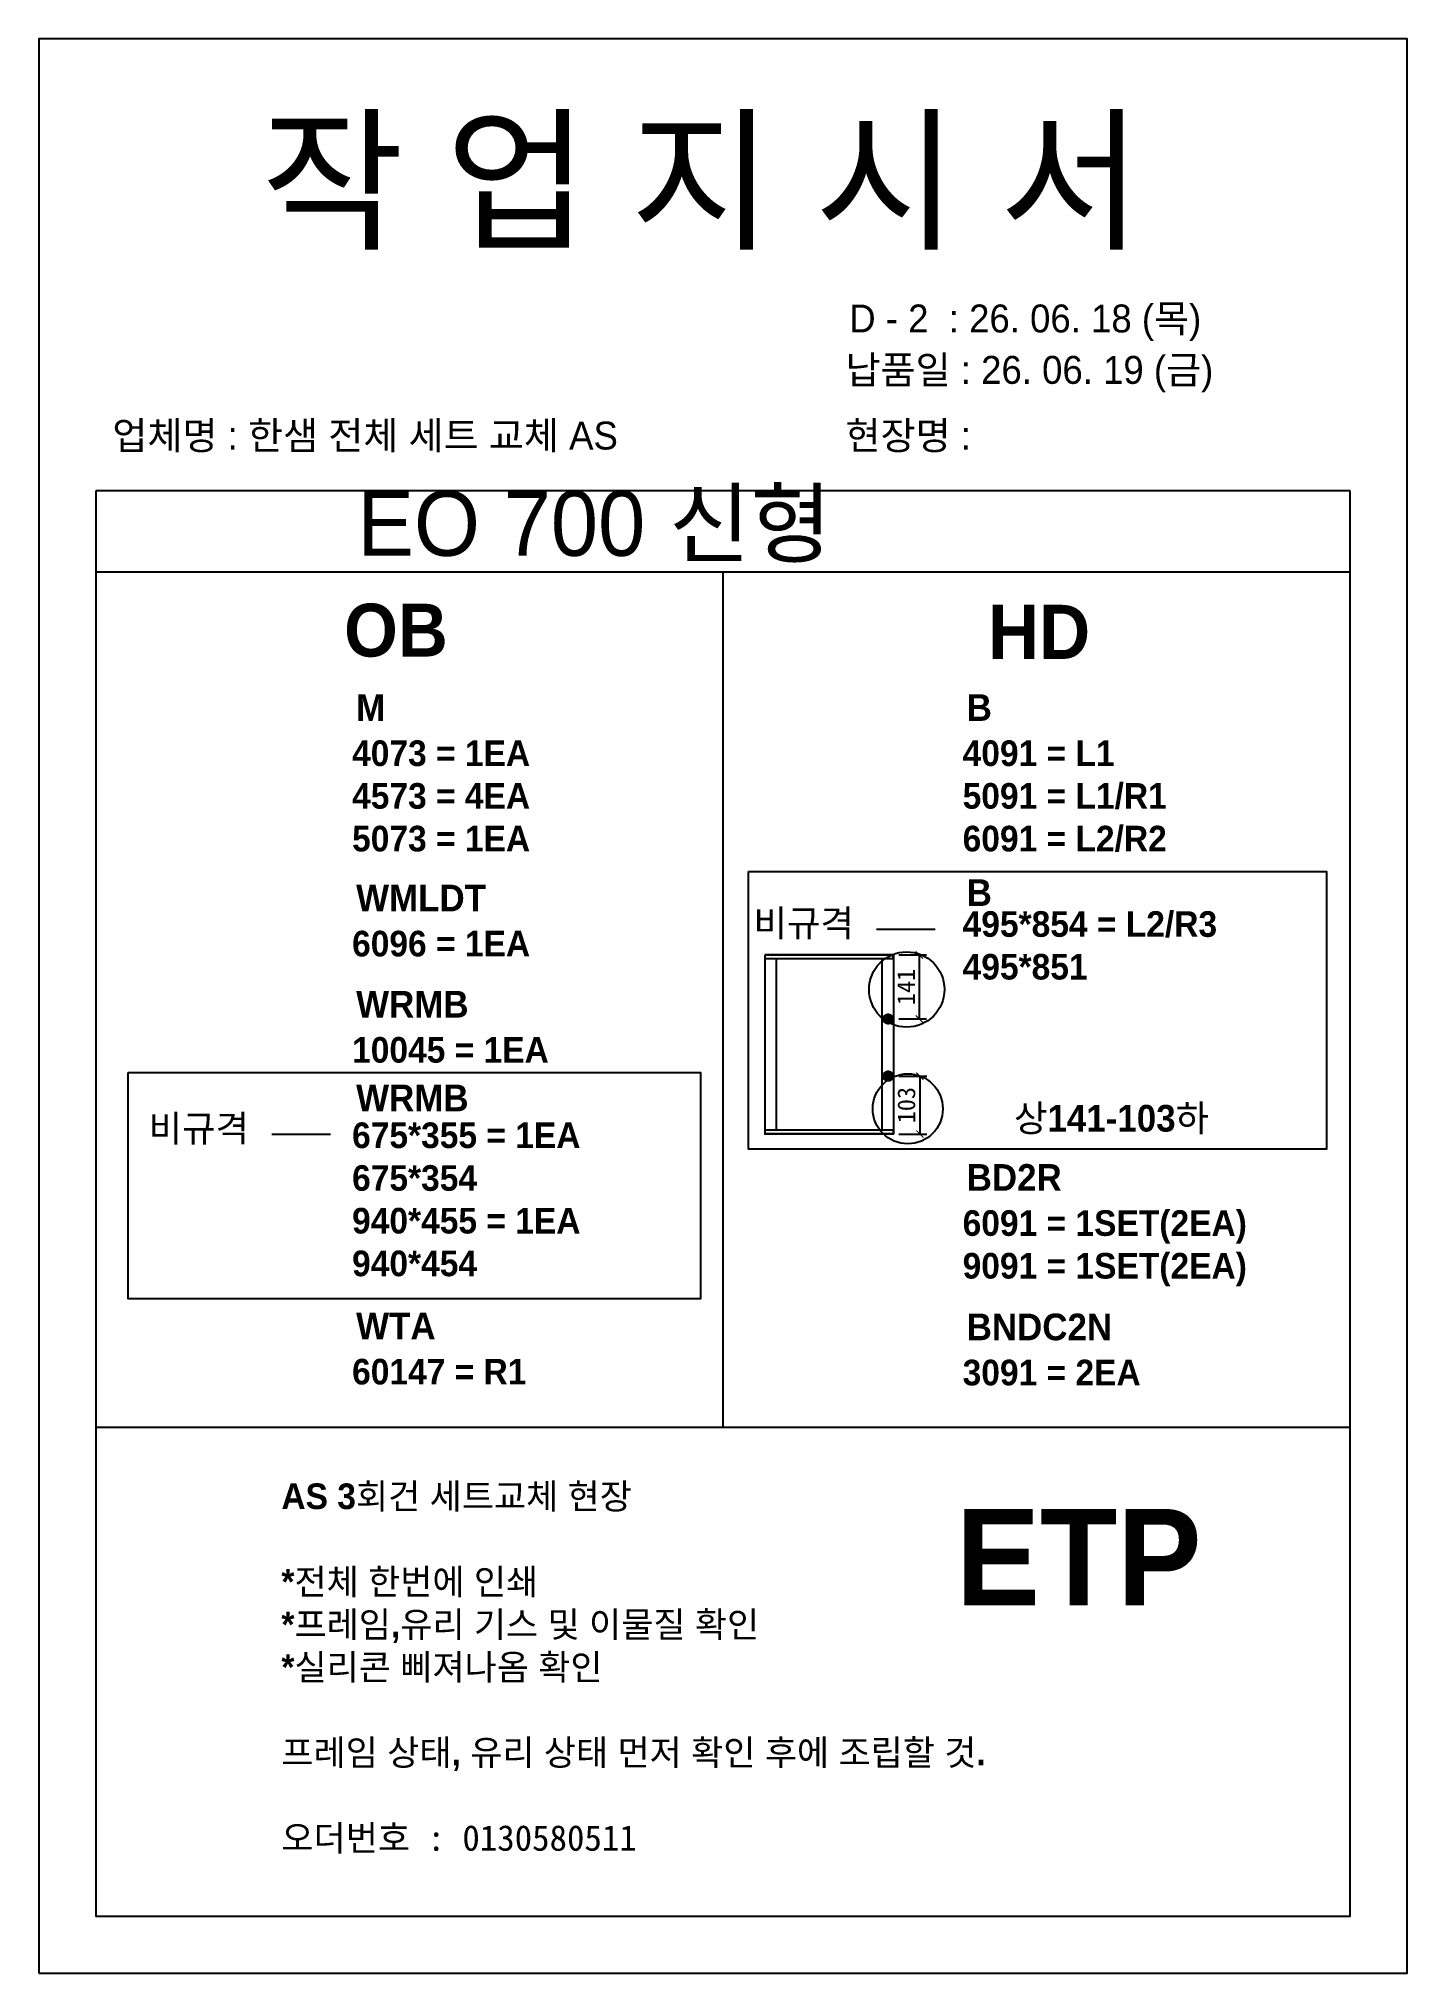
# Model space of a CAD drawing. Header units: millimetres. Extents: x -44117 to 256353, y -2095463 to 65325.
# Drawn here: x 113260 to 115183, y -1003960 to -1001240 of the extents above; entities that cross this region are included whole.
import ezdxf

# ---------------------------------------------------------------- set-up
doc = ezdxf.new("R2010")
doc.units = ezdxf.units.MM
doc.header["$LTSCALE"] = 10
doc.layers.add('Layer1', color=7, linetype='Continuous', lineweight=70)
doc.styles.add('MtX_Gulim', font='')
doc.styles.get('MtX_Gulim').set_extended_font_data('Gulim', bold=True)
doc.dimstyles.new('ISO-25', dxfattribs={"dimtxt": 2.5, "dimasz": 2.5, "dimexe": 1, "dimexo": 1, "dimtad": 1, "dimtxsty": 'Standard', "dimblk": 'ARCHTICK', "dimcen": 2.5, "dimadec": 0, "dimazin": 0, "dimtfac": 1, "dimtmove": 0, "dimatfit": 3, "dimfxl": 0, "dimarcsym": 0})

msp = doc.modelspace()

# ---------------------------------------------------------------- texts
at = {"linetype": 'Continuous', "style": 'MtX_Gulim'}
for s, height, p in [('OB', 74.311646, (113689.19735, -1002108.9425)), ('HD', 76.077633, (114593.96367, -1002112.23332)), ('M', 37.49849, (113706.14809, -1002199.42743)), ('B', 37.49849, (114564.11075, -1002199.42743)), ('WMLDT', 37.498494, (113706.14809, -1002467.14856)), ('B', 37.49849, (114564.11075, -1002459.59771)), ('비규격', 37.498494, (114264.52532, -1002502.46658)), ('WRMB', 37.498494, (113706.14809, -1002616.53488)), ('WRMB', 37.498494, (113706.14809, -1002748.30993)), ('비규격', 37.498494, (113414.54825, -1002791.02793)), ('BD2R', 37.498494, (114564.11075, -1002860.04014)), ('WTA', 37.498494, (113706.14809, -1003068.96218)), ('BNDC2N', 37.498494, (114564.11075, -1003070.17016)), ('ETP', 135.730472, (114548.81256, -1003442.9785))]:
    msp.add_text(s, height=height, dxfattribs=at).set_placement(p)
at = {"color": 1, "linetype": 'Continuous', "style": 'MtX_Gulim'}
msp.add_text('상141-103하', height=37.498494, dxfattribs=at).set_placement((114630.62713, -1002776.7846))
at = {"attachment_point": 1}
for s, width, gutter_width, heights, insert, char_height in [('{\\fGulim|b0|i0|c129|p50;작 업 지 시 서}', 3786.0728481, 14.30944, [-178.40505], (113572.39496, -1001359.50646), 160.2657825), ('{\\fGulim|b0|i0|c129|p50;납품일 : 26. 06. 19 (금)}', 3786.0728481, 14.30944, [40.16974], (114393.8069, -1001686.25018), 39.2651167), ('{\\fGulim|b0|i0|c129|p50;업체명 : 한샘 전체 세트 교체 AS}', 3786.0728481, 14.30944, [41.34032], (113363.55207, -1001778.58179), 39.2651167), ('{\\fGulim|b0|i0|c129|p50;현장명 :}', 3786.0728481, 14.30944, [45.21037], (114393.8069, -1001778.58179), 39.2651167), ('{\\fGulim|b0|i0|c129|p50;EO 700 신형}', 2155.3243433, 8.14604, [-101.80487], (113707.77862, -1001876.08725), 91.2356303), ('{\\f굴림|b1|i0|c129|p50;4073 = 1EA\\P4573 = 4EA\\P5073 = 1EA}', 10891.9816234, 140.08053, [-157.37619], (113700.48142, -1002226.77902), 36.0207087), ('{\\f굴림|b1|i0|c129|p50;4091 = L1\\P5091 = L1/R1\\P6091 = L2/R2\\P\\P495*854 = L2/R3\\P\\C1;495*851}', 10891.9816234, 140.08053, [1016.65647], (114558.44407, -1002226.77902), 36.0207087), ('{\\f굴림|b1|i0|c129|p50;6096 = 1EA}', 10891.9816234, 140.08053, [-37.11658], (113700.48142, -1002494.50015), 36.0207087), ('{\\f굴림|b1|i0|c129|p50;10045 = 1EA\\P\\P675*355 = 1EA\\P\\C1;675*354\\P\\C256;940*455 = 1EA\\P\\C1;940*454}', 10891.9816234, 140.08053, [-337.52738], (113700.48142, -1002643.88647), 36.0207087), ('{\\f굴림|b1|i0|c129|p50;6091 = 1SET(2EA)\\P9091 = 1SET(2EA)}', 10891.9816234, 140.08053, [1016.65647], (114558.44407, -1002887.39173), 36.0207087), ('{\\f굴림|b1|i0|c129|p50;60147 = R1}', 10891.9816234, 140.08053, [-37.06893], (113700.48142, -1003096.31377), 36.0207087), ('{\\f굴림|b1|i0|c129|p50;3091 = 2EA}', 10891.9816234, 140.08053, [1016.65647], (114558.44407, -1003097.52175), 36.0207087), ('{\\f굴림|b1|i0|c129|p50;AS 3회건 세트교체 현장\\P\\P*전체 한번에 인쇄\\P*프레임,유리 기스 및 이물질 확인\\P*실리콘 삐져나옴 확인\\P\\P\\C1;프레임 상태, 유리 상태 먼저 확인 후에 조립할 것.\\P\\C256;\\P\\f굴림|b0|i0|c129|p50;오더번호} : 0130580511', 10891.9816234, 140.08053, [-528.61657], (113601.12669, -1003271.49485), 36.0207087)]:
    msp.add_mtext_dynamic_manual_height_columns(s, width=width, gutter_width=gutter_width, heights=heights, dxfattribs=dict(at, insert=insert, char_height=char_height))
at = {"color": 1, "insert": (114399.1386, -1001614.01374), "char_height": 39.2651167, "attachment_point": 1}
msp.add_mtext_dynamic_manual_height_columns('{\\fGulim|b0|i0|c129|p50;D - 2  : 26. 06. 18 (목)}', width=3786.0728481, gutter_width=14.30944, heights=[40.16974], dxfattribs=at)

# ---------------------------------------------------------------- blocks, each defined once
blk = doc.blocks.new('_ArchTick')
at = {"color": 0, "linetype": 'ByBlock', "const_width": 0.15}
blk.add_lwpolyline([(-0.5, -0.5), (0.5, 0.5)], dxfattribs=at)
blk = doc.blocks.new('*D6824')
at = {"color": 0, "lineweight": -2}
for p, q in [((114468.7, -1002528.5), (114507.6, -1002528.5)), ((114497.6, -1002618.5), (114497.6, -1002528.5)), ((114468.7, -1002618.5), (114507.6, -1002618.5))]:
    blk.add_line(p, q, dxfattribs=at)
at = {"layer": 'Defpoints', "color": 0}
for p in [(114453.7, -1002528.5), (114497.6, -1002528.5), (114453.7, -1002618.5)]:
    blk.add_point(p, dxfattribs=at)
at = {"color": 0, "lineweight": -2, "xscale": 10, "yscale": 10, "zscale": 10}
for p, rotation in [((114497.6, -1002528.5), 90), ((114497.6, -1002618.5), 270)]:
    blk.add_blockref('_ArchTick', p, dxfattribs=dict(at, rotation=rotation))
at = {"color": 0, "insert": (114478.8, -1002573.5), "char_height": 25, "attachment_point": 5, "rotation": 90}
blk.add_mtext('141', dxfattribs=at)
blk = doc.blocks.new('*D6825')
at = {"color": 0, "lineweight": -2}
for p, q in [((114468.7, -1002698.9), (114508.3, -1002698.9)), ((114498.3, -1002698.9), (114498.3, -1002780.3)), ((114468.7, -1002780.3), (114508.3, -1002780.3))]:
    blk.add_line(p, q, dxfattribs=at)
at = {"layer": 'Defpoints', "color": 0}
for p in [(114453.7, -1002698.9), (114453.7, -1002780.3), (114498.3, -1002780.3)]:
    blk.add_point(p, dxfattribs=at)
at = {"color": 0, "lineweight": -2, "xscale": 10, "yscale": 10, "zscale": 10}
for p, rotation in [((114498.3, -1002698.9), 90), ((114498.3, -1002780.3), 270)]:
    blk.add_blockref('_ArchTick', p, dxfattribs=dict(at, rotation=rotation))
at = {"color": 0, "insert": (114479.5, -1002739.6), "char_height": 25, "attachment_point": 5, "rotation": 90}
blk.add_mtext('103', dxfattribs=at)

# ---------------------------------------------------------------- dimensions: what is measured, and where the dimension line sits
for base, p1, p2, text, picture, middle in [((114497.56124, -1002528.4933), (114453.7203, -1002618.52453), (114453.7203, -1002528.4933), '141', '*D6824', (114478.81124, -1002573.50892)), ((114498.26244, -1002780.28427), (114453.7203, -1002698.85386), (114453.7203, -1002780.28427), '103', '*D6825', (114479.51244, -1002739.56907))]:
    dim = msp.add_linear_dim(base=base, p1=p1, p2=p2, angle=90, text=text, dimstyle='ISO-25', override={"dimscale": 10, "dimasz": 1, "dimexo": 1.5, "dimtxsty": 'Standard'})
    dim.commit()
    dim.dimension.update_dxf_attribs({"geometry": picture, "text_midpoint": middle})

# ---------------------------------------------------------------- linework, layer by layer
for p, q in [((115103.15458, -1001875.79948), (113340.23097, -1001875.79948)), ((115103.15458, -1001990.27504), (113340.23097, -1001990.27504)), ((114221.69277, -1001990.27504), (114221.69277, -1003192.20009)), ((114519.90251, -1002492.53412), (114437.49932, -1002492.53412)), ((114280.26305, -1002528.67419), (114280.26305, -1002780.10338)), ((114461.54364, -1002528.99978), (114280.26305, -1002528.99978)), ((114461.54364, -1002533.91983), (114280.26305, -1002533.91983)), ((114461.36276, -1002528.4933), (114280.44393, -1002528.4933)), ((114296.36175, -1002533.55806), (114296.36175, -1002774.85774)), ((114445.26406, -1002774.85774), (114445.26406, -1002533.91983)), ((114460.63922, -1002533.91983), (114460.63922, -1002528.4933)), ((114461.54364, -1002780.10338), (114461.54364, -1002528.67419)), ((113669.92544, -1002781.09547), (113587.52224, -1002781.09547)), ((114461.54364, -1002774.85774), (114280.26305, -1002774.85774)), ((114461.54364, -1002779.7778), (114280.26305, -1002779.7778)), ((114461.36276, -1002780.28427), (114280.44393, -1002780.28427)), ((114281.16747, -1002780.28427), (114281.16747, -1002774.85774)), ((114460.63922, -1002774.85774), (114460.63922, -1002780.28427)), ((113340.23097, -1003192.20009), (115103.15458, -1003192.20009))]:
    msp.add_line(p, q)
for points in [[(113260.09808, -1003960.20512), (115183.28747, -1003960.20512), (115183.28747, -1001240.26584), (113260.09808, -1001240.26584)], [(114257.40436, -1002411.05812), (115069.69687, -1002411.05812), (115069.69687, -1002801.35593), (114257.40436, -1002801.35593)], [(113385.60882, -1002693.94559), (114190.03876, -1002693.94559), (114190.03876, -1003011.78156), (113385.60882, -1003011.78156)]]:
    msp.add_lwpolyline(points, close=True)
msp.add_lwpolyline([(113340.23097, -1001875.79948), (113340.23097, -1003880.07223), (115103.15458, -1003880.07223), (115103.15458, -1001875.79948)])
at = {"color": 1}
for centre, radius in [((114479.84768, -1002576.98078), 52.93175), ((114481.33871, -1002744.72224), 49.20416)]:
    msp.add_circle(centre, radius, dxfattribs=at)
for centre, start, end in [((114461.36276, -1002528.67419), 0, 90), ((114280.44393, -1002780.10339), 180, 270), ((114461.36276, -1002780.10339), 270, 0)]:
    msp.add_arc(centre, 0.18088, start, end)
at = {"layer": 'Layer1'}
for p, q in [((114453.7203, -1002611.85783), (114453.7203, -1002625.19123)), ((114453.7203, -1002705.52055), (114453.7203, -1002692.18716))]:
    msp.add_line(p, q, dxfattribs=at)
for points in [[(114460.38699, -1002618.52453), (114447.0536, -1002618.52453)], [(114460.38699, -1002698.85386), (114447.0536, -1002698.85386)]]:
    msp.add_lwpolyline(points, close=True, dxfattribs=at)
for centre in [(114453.7203, -1002618.52453), (114453.7203, -1002698.85386)]:
    msp.add_circle(centre, 4.44446, dxfattribs=at)

msp.set_redraw_order([(e.dxf.handle, doc.entitydb.next_handle()) for e in msp.query("TEXT MTEXT ATTDEF DIMENSION ARC_DIMENSION")])  # texts and dimensions are drawn at this point

doc.saveas('drawing.dxf')
